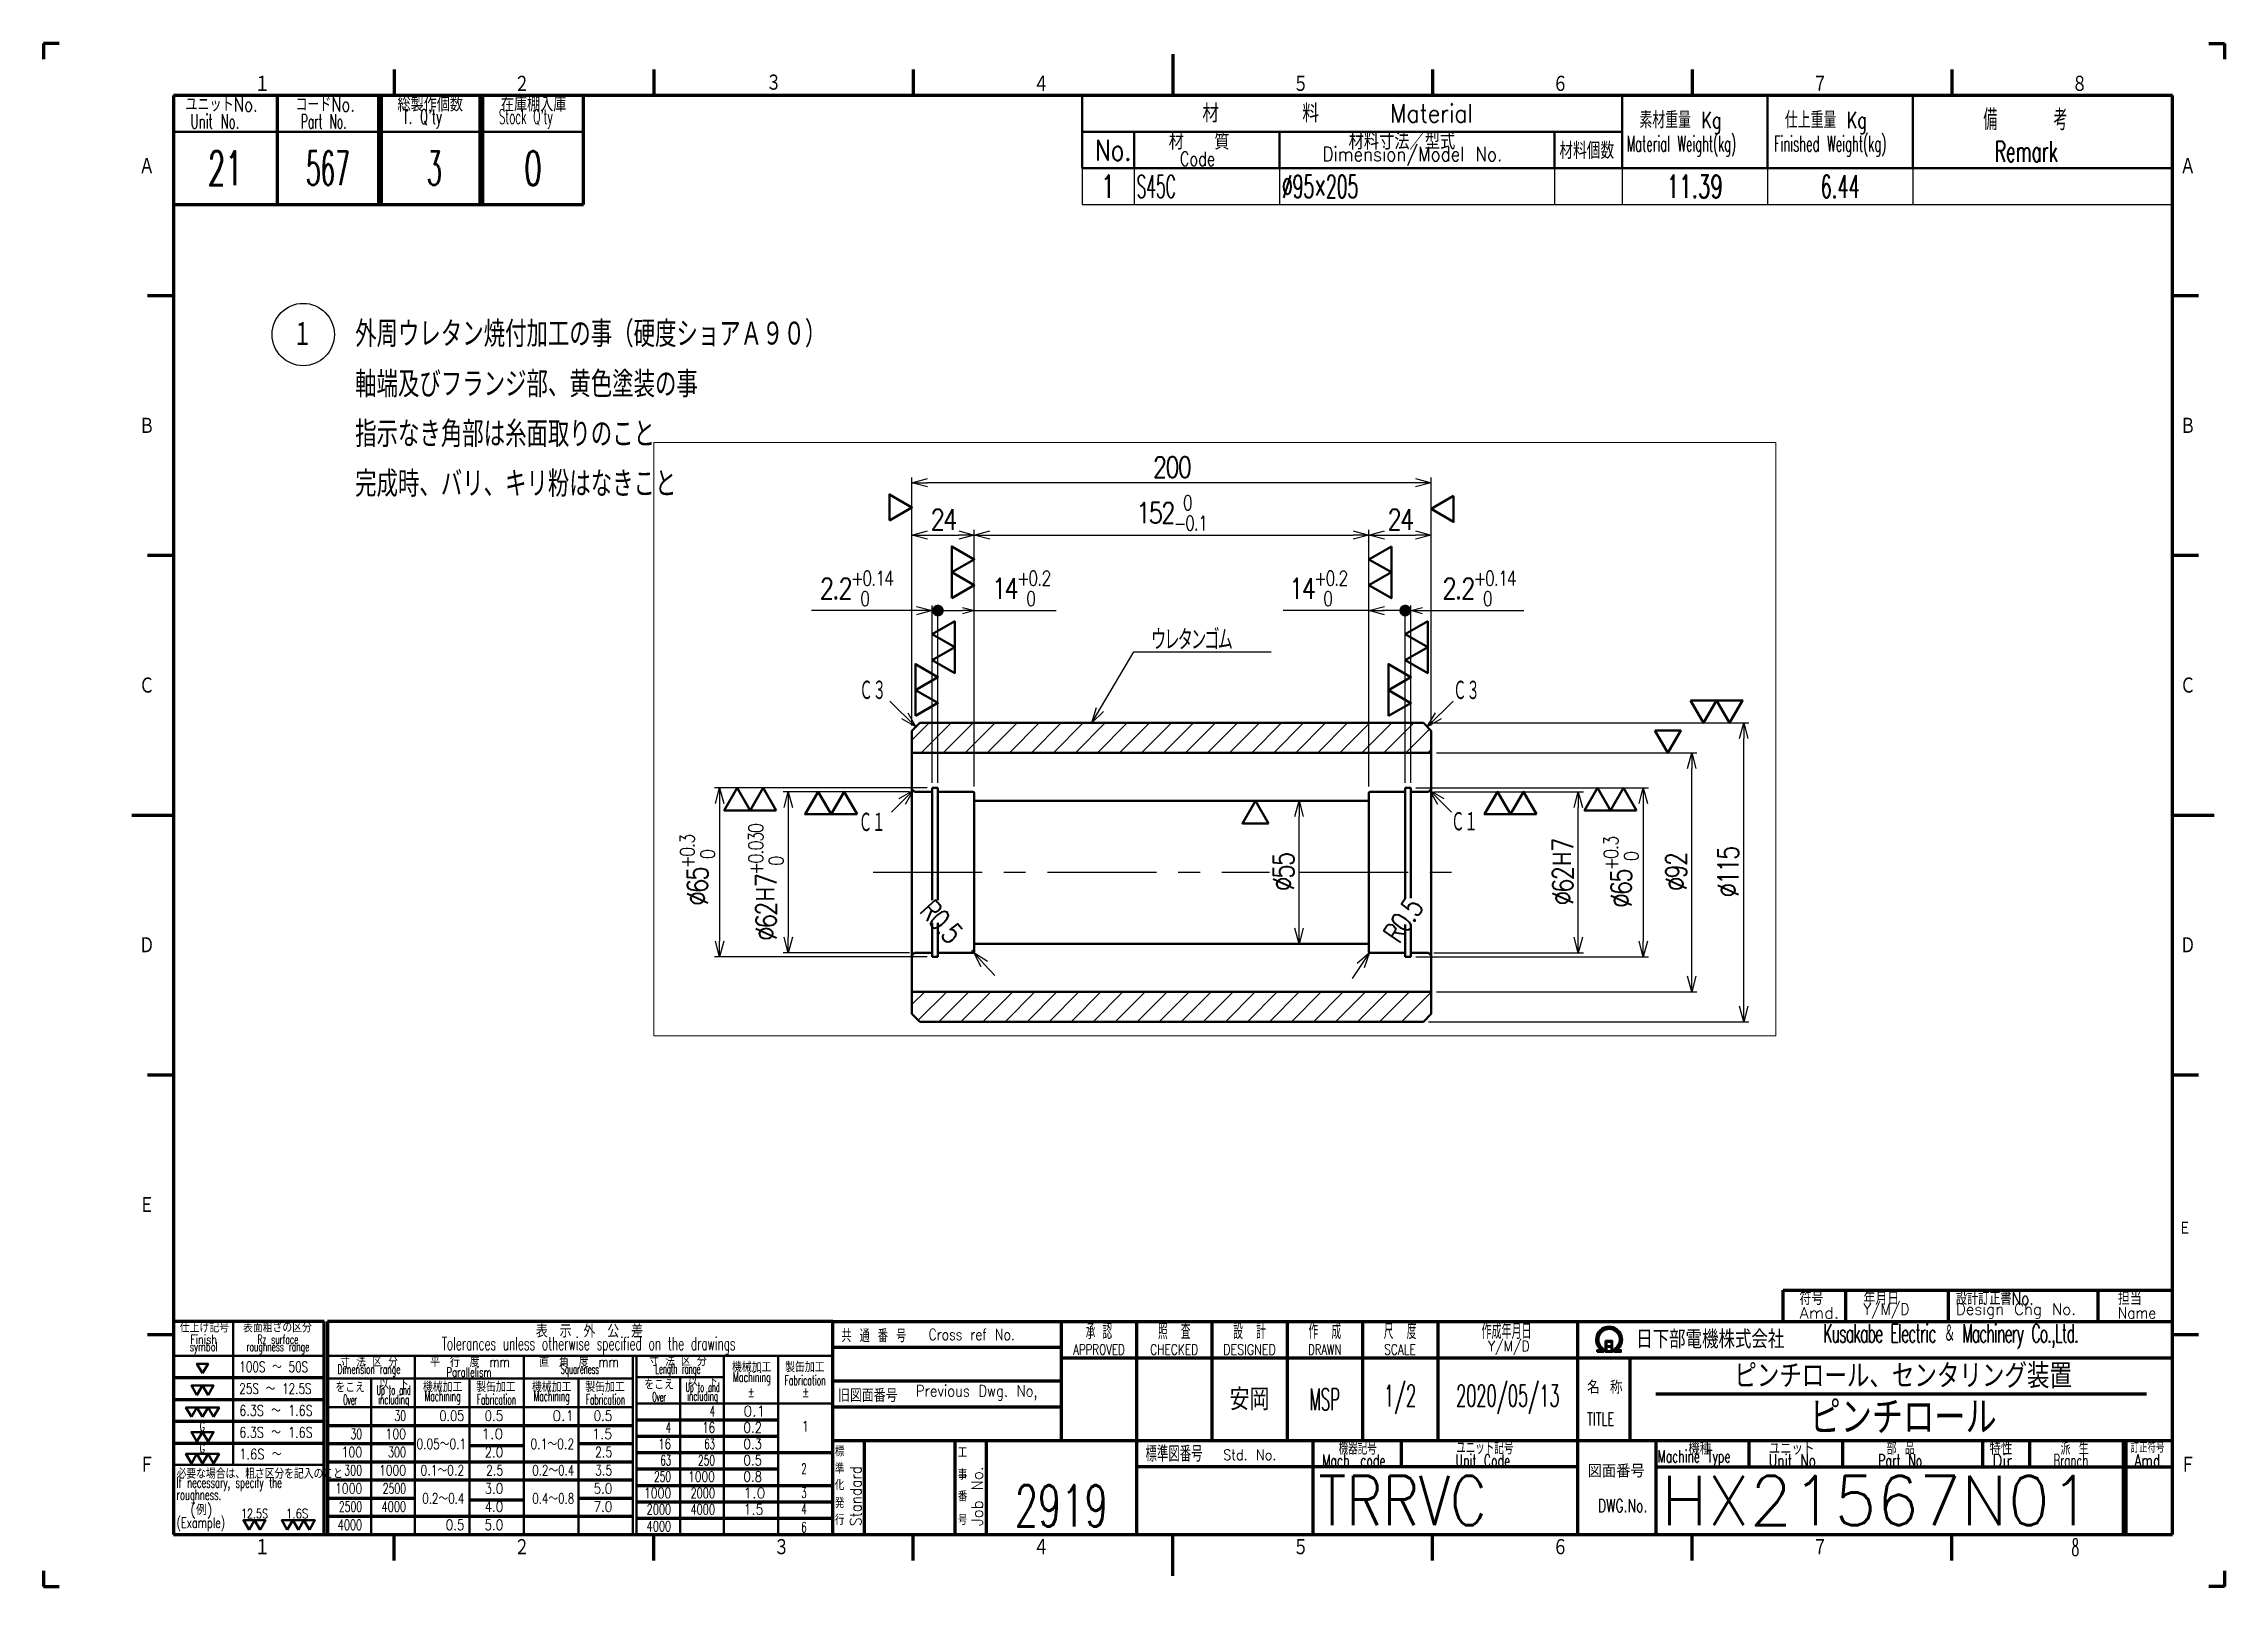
# Paper-space layout 'ICADSX Layout' of a CAD drawing. Header units: millimetres. Extents: x 0 to 420, y 0 to 297.
# The model-space entities are those that its viewports show. They can reach past a viewport. Long polylines and large blocks are cut down to what shows.
import ezdxf

# ---------------------------------------------------------------- set-up
doc = ezdxf.new("R2010")
doc.units = ezdxf.units.MM
doc.header["$LTSCALE"] = 0.330709
doc.linetypes.add('CENTER', pattern=[50.8, 31.75, -6.35, 6.35, -6.35])
for name, color, linetype in [('NoLayerName_001', 7, 'Continuous'), ('NoLayerName_002', 7, 'Continuous'), ('NoLayerName_003', 7, 'Continuous'), ('NoLayerName_004', 7, 'Continuous')]:
    doc.layers.add(name, color=color, linetype=linetype)
doc.layers.add('VIEWPORTS', color=7, linetype='Continuous', plot=False)
doc.styles.get("Standard").update_dxf_attribs({"font": 'txt', "bigfont": 'extfont2'})
doc.dimstyles.get("Standard").update_dxf_attribs({"dimtxt": 2.5, "dimasz": 2.5, "dimexe": 1.25, "dimexo": 0.625, "dimtad": 1, "dimdec": 3, "dimzin": 0, "dimdsep": 46, "dimtxsty": 'Standard', "dimcen": 2.5, "dimadec": 0, "dimazin": 0, "dimtfac": 0.75, "dimtdec": 3, "dimtmove": 0, "dimatfit": 3, "dimfxl": 1, "dimarcsym": 0})

psp = doc.layouts.new('ICADSX Layout')

# ---------------------------------------------------------------- texts
at = {"layer": 'NoLayerName_001', "color": 2, "lineweight": 25, "ltscale": 0.5, "char_height": 2.75, "attachment_point": 7}
for s, insert in [('\\A1;\\W0.7710;ユニットNo.', (27.29, 283.92)), ('\\A1;\\W0.7584;コードNo.', (48.52, 283.92)), ('\\A1;\\W0.8333;総製作個数', (68.16, 283.92)), ('\\A1;\\W0.8333;在庫棚入庫', (88.08, 283.92)), ('\\A1;\\W0.6000;Unit No.', (28.29, 280.64)), ('\\A1;\\W0.5455;Part No.', (49.52, 280.64)), ("\\A1;\\W0.6000;T. Q'ty", (69.16, 280.64)), ("\\A1;\\W0.5263;Stock Q'ty", (87.69, 280.64))]:
    psp.add_mtext(s, dxfattribs=dict(at, insert=insert))
at = {"layer": 'NoLayerName_001', "color": 2, "lineweight": 50, "ltscale": 0.5}
for s, insert, char_height, attachment_point in [('\\A1;\\W0.8333;材\u3000\u3000\u3000\u3000\u3000料', (223.18, 281.82), 3.5, 7), ('\\A1;\\W0.8780;Material', (259.34, 281.82), 3.5, 7), ('\\A1;\\W0.7051;素材重量 Kg', (307.35, 279.63), 3.2, 7), ('\\A1;\\W0.7051;仕上重量 Kg', (335.35, 279.63), 3.2, 7), ('\\A1;\\W0.6081;備     考', (373.58, 280.33), 4, 7), ('\\A1;\\W0.8036;No.', (202.5, 274.5), 4, 7), ('\\A1;\\W0.8333;材\u3000\u3000質', (216.68, 276.59), 3.2, 7), ('\\A1;\\W0.8636;Dimension/Model No.', (246.26, 273.45), 2.75, 7), ('\\A1;\\W0.8333;材料寸法／型式', (251.33, 276.59), 3.2, 7), ('\\A1;\\W0.7500;材料個数', (291.92, 274.79), 3.2, 7), ('\\A1;\\W0.5361;Material Weight(kg)', (304.87, 275.25), 3, 7), ('\\A1;\\W0.5415;Finished Weight(kg)', (333.24, 275.25), 3, 7), ('\\A1;\\W0.6000;Remark', (375.77, 274.25), 4, 7), ('\\A1;\\W0.7500;Code', (218.82, 273.45), 2.75, 7), ('\\A1;\\W0.8333;符号', (338.17, 54.18), 2.5, 7), ('\\A1;\\W0.8750;Y/M/D', (350.49, 51.55), 2.2, 7), ('\\A1;\\W0.8333;年月日', (350.49, 54.18), 2.5, 7), ('\\A1;\\W0.7800;設計訂正書No.', (368.29, 54.18), 2.5, 7), ('\\A1;\\W0.8333;担当', (399.5, 54.18), 2.5, 7), ('\\A1;\\W0.8333;仕上げ記号', (30.97, 48.87), 1.75, 8), ('\\A1;\\W0.8333;表面粗さの区分', (45.03, 48.87), 1.75, 8), ('\\A1;\\W0.8333;表\u3000示\u3000外\u3000公\u3000差', (105.12, 47.88), 2.5, 8), ('\\A1;\\W0.5147;承 認', (203.25, 49.09), 3, 5), ('\\A1;\\W0.4773;照  査', (217.75, 49.09), 3, 5), ('\\A1;\\W0.4773;設  計', (232.25, 49.09), 3, 5), ('\\A1;\\W0.4773;作  成', (246.75, 49.09), 3, 5), ('\\A1;\\W0.4773;尺  度', (261.25, 49.09), 3, 5), ('\\A1;\\W0.5833;作成年月日', (276.94, 47.59), 3, 7), ('\\A1;\\W1.0500;Amd.', (338.17, 51.55), 2.2, 7), ('\\A1;\\W0.5647;\\T0.9000;Kusakabe Electric ＆ Machinery Co.,Ltd.', (342.76, 45.8), 3.5, 7), ('\\A1;\\W0.9671;Design Chg No.', (368.29, 51.55), 2.2, 7), ('\\A1;\\W0.8750;Name', (399.5, 51.55), 2.2, 7), ('\\A1;\\W0.6545;symbol', (30.82, 44.7), 1.75, 8), ('\\A1;\\W0.7714;Finish', (30.82, 46.67), 1.75, 8), ('\\A1;\\W0.6000;roughness range', (45.12, 44.7), 1.75, 8), ('\\A1;\\W0.6000;Rz surface', (45.12, 46.67), 1.75, 8), ('\\A1;\\W0.5909;Tolerances unless otherwise specified on the drawings', (104.97, 44.67), 2.5, 8), ('\\A1;\\W0.7051;共 通 番 号', (159.88, 48.25), 2.5, 5), ('\\A1;\\W0.7905;Cross ref No.', (178.74, 48.5), 2.2, 5), ('\\A1;\\W0.7200;APPROVED', (203.25, 45.59), 2, 5), ('\\A1;\\W0.7500;CHECKED', (217.75, 45.59), 2, 5), ('\\A1;\\W0.7826;DESIGNED', (232.25, 45.59), 2, 5), ('\\A1;\\W0.7031;DRAWN', (246.75, 45.59), 2, 5), ('\\A1;\\W0.7500;SCALE', (261.25, 45.59), 2, 5), ('\\A1;\\W0.8750;Y/M/D', (278.19, 44.59), 2, 7), ('\\A1;\\W0.8233;日下部電機株式会社', (306.72, 45.8), 3.5, 7), ('\\A1;\\W0.7340;100S ～ 50S', (37.69, 41.26), 2, 7), ('\\A1;\\W0.6037;Dimension range', (62.67, 40.36), 1.75, 8), ('\\A1;\\W0.7051;寸 法 区 分', (62.67, 42.21), 2, 8), ('\\A1;\\W0.7609;平\u3000行\u3000度\u3000mm', (82.11, 42.21), 2, 8), ('\\A1;\\W0.6849;Parallelism', (81.93, 40.36), 1.75, 8), ('\\A1;\\W0.7609;直\u3000角\u3000度\u3000mm', (103.11, 42.21), 2, 8), ('\\A1;\\W0.5500;Squareness', (103.26, 40.36), 1.75, 8), ('\\A1;\\W0.7051;寸 法 区 分', (122.17, 42.39), 1.9, 8), ('\\A1;\\W0.5000;Length range', (122.17, 40.31), 1.9, 8), ('\\A1;\\W0.8333;機械加工', (136.38, 41.24), 1.9, 8), ('\\A1;\\W0.8333;製缶加工', (146.61, 41.24), 1.9, 8), ('\\A1;\\W0.7353;25S ～ 12.5S', (37.69, 37.06), 2, 7), ('\\A1;\\W0.8333;をこえ', (59.04, 37.35), 1.9, 8), ('\\A1;\\W0.4500;Up to and', (67.42, 36.3), 1.8, 8), ('\\A1;\\W0.8333;以\u3000下', (67.44, 37.95), 1.9, 8), ('\\A1;\\W0.8333;機械加工', (76.85, 37.42), 1.9, 8), ('\\A1;\\W0.8333;製缶加工', (87.11, 37.42), 1.9, 8), ('\\A1;\\W0.8333;機械加工', (97.85, 37.42), 1.9, 8), ('\\A1;\\W0.8333;製缶加工', (108.11, 37.42), 1.9, 8), ('\\A1;\\W0.8333;をこえ', (118.54, 37.9), 1.9, 8), ('\\A1;\\W0.4500;Up to and', (126.92, 36.85), 1.8, 8), ('\\A1;\\W0.8333;以\u3000下', (126.94, 38.5), 1.9, 8), ('\\A1;\\W0.5870;Machining', (136.42, 38.72), 1.9, 8), ('\\A1;\\W0.8333;±', (136.27, 36.46), 1.9, 8), ('\\A1;\\W0.5690;Fabrication', (146.67, 38.72), 1.9, 8), ('\\A1;\\W0.8333;±', (146.77, 36.46), 1.9, 8), ('\\A1;\\W0.8333;旧図面番号', (153, 35.5), 2.5, 7), ('\\A1;\\W0.8407;Previous Dwg. No,', (168.01, 35.8), 2.2, 7), ('\\A1;\\W0.8824;名 称', (297.26, 37.07), 2.5, 7), ('\\A1;\\W0.7867;6.3S ～ 1.6S', (37.69, 32.86), 2, 7), ('\\A1;\\W0.4500;Over', (59.04, 34.92), 2, 8), ('\\A1;\\W0.5651;including', (67.44, 34.48), 1.8, 8), ('\\A1;\\W0.6545;30', (69.8, 31.85), 2, 9), ('\\A1;\\W0.5283;Machining', (76.85, 34.99), 2, 8), ('\\A1;\\W0.8000;0.05', (81.02, 31.85), 2, 9), ('\\A1;\\W0.5121;Fabrication', (87.22, 34.99), 2, 8), ('\\A1;\\W0.8308;0.5', (88.51, 31.85), 2, 9), ('\\A1;\\W0.5283;Machining', (97.85, 34.99), 2, 8), ('\\A1;\\W0.9818;0.1', (102.19, 31.85), 2, 9), ('\\A1;\\W0.5121;Fabrication', (108.22, 34.99), 2, 8), ('\\A1;\\W0.8308;0.5', (109.51, 31.85), 2, 9), ('\\A1;\\W0.4500;Over', (118.54, 35.57), 1.8, 8), ('\\A1;\\W0.5651;including', (126.94, 35.13), 1.8, 8), ('\\A1;\\W0.6000;4', (129.3, 32.73), 2, 9), ('\\A1;\\W0.9818;0.1', (134.79, 32.73), 2, 7), ('\\A1;\\W0.6000;G', (31.04, 29.89), 1.8, 9), ('\\A1;\\W0.7867;6.3S ～ 1.6S', (37.69, 28.66), 2, 7), ('\\A1;\\W0.6545;30', (61.35, 28.35), 2, 9), ('\\A1;\\W0.7714;100', (69.8, 28.35), 2, 9), ('\\A1;\\W0.9818;1.0', (88.51, 28.35), 2, 9), ('\\A1;\\W0.9000;1.5', (109.51, 28.35), 2, 9), ('\\A1;\\W0.6000;4', (120.85, 29.58), 2, 9), ('\\A1;\\W0.7200;16', (129.3, 29.58), 2, 9), ('\\A1;\\W0.8308;0.2', (134.79, 29.58), 2, 7), ('\\A1;\\W0.9000;1', (145.92, 29.81), 2, 7), ('\\A1;\\W0.6429;TITLE', (297.26, 30.99), 2.5, 7), ('\\A1;\\W0.6000;G', (31.04, 25.69), 1.8, 9), ('\\A1;\\W0.8065;1.6S ～ ', (37.69, 24.46), 2, 7), ('\\A1;\\W0.7714;100', (61.35, 24.85), 2, 9), ('\\A1;\\W0.6750;300', (69.8, 24.85), 2, 9), ('\\A1;\\W0.7459;0.05～0.1', (81.36, 26.42), 2, 9), ('\\A1;\\W0.8308;2.0', (88.51, 24.85), 2, 9), ('\\A1;\\W0.7692;0.1～0.2', (102.19, 26.42), 2, 9), ('\\A1;\\W0.7714;2.5', (109.51, 24.85), 2, 9), ('\\A1;\\W0.7200;16', (120.85, 26.43), 2, 9), ('\\A1;\\W0.6000;63', (120.85, 23.28), 2, 9), ('\\A1;\\W0.6353;250', (129.3, 23.28), 2, 9), ('\\A1;\\W0.6000;63', (129.3, 26.43), 2, 9), ('\\A1;\\W0.8308;0.3', (134.79, 26.43), 2, 7), ('\\A1;\\W0.8308;0.5', (134.79, 23.28), 2, 7), ('\\A1;\\W0.8333;標', (152.39, 25.01), 2, 7), ('\\A1;\\W0.8333;工', (176.06, 24.81), 2, 7), ('\\A1;\\W0.6667;標準図番号', (212.21, 24.02), 3, 7), ('\\A1;\\W0.9000;Std. No.', (227.18, 24.32), 2, 7), ('\\A1;\\W0.6429;Mach. code', (246.24, 23.01), 2.4, 7), ('\\A1;\\W0.6667;機器記号', (249.42, 25.34), 2.5, 7), ('\\A1;\\W0.6480;Unit Code', (271.9, 23.01), 2.4, 7), ('\\A1;\\W0.6667;ユニット記号', (272.06, 25.43), 2.5, 7), ('\\A1;\\W0.6353;Machine Type', (310.83, 23.03), 2.4, 7), ('\\A1;\\W0.8333;機種', (316.76, 25.34), 2.4, 7), ('\\A1;\\W0.8333;ユニット', (332.24, 25.34), 2.4, 7), ('\\A1;\\W0.7200;Unit No.', (332.25, 23.03), 2.4, 7), ('\\A1;\\W0.6545;Part No.', (353.3, 23.03), 2.4, 7), ('\\A1;\\W0.7353;部 品', (354.93, 25.34), 2.4, 7), ('\\A1;\\W0.8333;特性', (374.77, 25.34), 2.4, 7), ('\\A1;\\W0.9000;Dir.', (375.3, 23.03), 2.4, 7), ('\\A1;\\W0.6000;Branch', (387.07, 23.03), 2.4, 7), ('\\A1;\\W0.7353;派 生', (388.43, 25.34), 2.4, 7), ('\\A1;\\W0.5833;訂正符号', (401.94, 25.74), 2, 7), ('\\A1;\\W0.7200;Amd.', (402.67, 23.03), 2.4, 7), ('\\A1;\\W0.7083;必要な場合は、粗さ区分を記入のこと', (25.61, 20.72), 1.9, 7), ('\\A1;\\W0.5851;If necessary, specify the', (25.61, 18.32), 2, 7), ('\\A1;\\W0.6750;300', (61.35, 21.35), 2, 9), ('\\A1;\\W0.7579;1000', (69.8, 21.35), 2, 9), ('\\A1;\\W0.7692;0.1～0.2', (81.02, 21.35), 2, 9), ('\\A1;\\W0.7714;2.5', (88.51, 21.35), 2, 9), ('\\A1;\\W0.7229;0.2～0.4', (102.19, 21.35), 2, 9), ('\\A1;\\W0.7714;3.5', (109.51, 21.35), 2, 9), ('\\A1;\\W0.6353;250', (120.85, 20.13), 2, 9), ('\\A1;\\W0.7579;1000', (129.3, 20.13), 2, 9), ('\\A1;\\W0.8308;0.8', (134.79, 20.13), 2, 7), ('\\A1;\\W0.6000;2', (145.92, 21.65), 2, 7), ('\\A1;\\W0.8333;準', (152.39, 21.69), 2, 7), ('\\A1;\\W0.8333;事', (176.06, 20.51), 2, 7), ('\\A1;図面番号', (297.36, 20.95), 2.5, 7), ('\\A1;\\W0.5893;roughness.', (25.61, 15.99), 2, 7), ('\\A1;\\W0.7579;1000', (61.35, 17.85), 2, 9), ('\\A1;\\W0.6545;2500', (69.8, 17.85), 2, 9), ('\\A1;\\W0.7229;0.2～0.4', (81.02, 15.93), 2, 9), ('\\A1;\\W0.8308;3.0', (88.51, 17.85), 2, 9), ('\\A1;\\W0.7229;0.4～0.8', (102.19, 15.93), 2, 9), ('\\A1;\\W0.8308;5.0', (109.51, 17.85), 2, 9), ('\\A1;\\W0.7579;1000', (120.85, 16.98), 2, 9), ('\\A1;\\W0.6857;2000', (129.3, 16.98), 2, 9), ('\\A1;\\W0.9818;1.0', (134.79, 16.98), 2, 7), ('\\A1;\\W0.6000;3', (145.92, 17.04), 2, 7), ('\\A1;\\W0.8333;化', (152.39, 18.53), 2, 7), ('\\A1;\\W0.8333;発', (152.39, 15.05), 2, 7), ('\\A1;\\W0.8333;番', (176.06, 16.34), 2, 7), ('\\A1;\\W0.6894;(Example)', (25.61, 10.6), 2, 7), ('\\A1;\\W0.9474;(例)', (28.2, 13.08), 2, 7), ('\\A1;\\W0.7500;12.5S', (38.03, 13.1), 1.8, 7), ('\\A1;\\W0.8000;1.6S', (46.68, 13.1), 1.8, 7), ('\\A1;\\W0.6857;4000', (61.35, 10.85), 2, 9), ('\\A1;\\W0.6545;2500', (61.35, 14.35), 2, 9), ('\\A1;\\W0.6857;4000', (69.8, 14.35), 2, 9), ('\\A1;\\W0.8308;0.5', (81.02, 10.85), 2, 9), ('\\A1;\\W0.8308;4.0', (88.51, 14.35), 2, 9), ('\\A1;\\W0.8308;5.0', (88.51, 10.85), 2, 9), ('\\A1;\\W0.8308;7.0', (109.51, 14.35), 2, 9), ('\\A1;\\W0.6857;2000', (120.85, 13.83), 2, 9), ('\\A1;\\W0.6857;4000', (129.3, 13.83), 2, 9), ('\\A1;\\W0.9000;1.5', (134.79, 13.83), 2, 7), ('\\A1;\\W0.6000;4', (145.92, 13.89), 2, 7), ('\\A1;\\W0.8333;行', (152.39, 11.82), 2, 7), ('\\A1;\\W0.8333;号', (176.06, 11.82), 2, 7), ('\\A1;\\W0.7000;DWG.No.', (304.11, 15.54), 2.5, 5), ('\\A1;\\W0.6857;4000', (120.85, 10.58), 2, 9), ('\\A1;\\W0.6000;6', (145.92, 10.39), 2, 7)]:
    psp.add_mtext(s, dxfattribs=dict(at, insert=insert, char_height=char_height, attachment_point=attachment_point))
at = {"layer": 'NoLayerName_001', "color": 2, "lineweight": 50, "ltscale": 0.5, "char_height": 2.2, "attachment_point": 7, "rotation": 90}
for s, insert in [('\\A1;\\W0.8750;Standard', (157.52, 11.63)), ('\\A1;\\W0.9671;Job No.', (180.91, 11.63))]:
    psp.add_mtext(s, dxfattribs=dict(at, insert=insert))
at = {"layer": 'NoLayerName_003', "color": 2, "lineweight": 100, "ltscale": 0.5, "char_height": 5, "attachment_point": 7}
for s, insert in [('\\A1;\\W0.7500;外周ウレタン焼付加工の事（硬度ショアＡ９０）', (60, 238.5)), ('\\A1;\\W0.7500;軸端及びフランジ部、黄色塗装の事', (60, 228.9)), ('\\A1;\\W0.7500;指示なき角部は糸面取りのこと', (60, 219.3)), ('\\A1;\\W0.7500;完成時、バリ、キリ粉はなきこと', (60, 209.7))]:
    psp.add_mtext(s, dxfattribs=dict(at, insert=insert))
at = {"layer": 'NoLayerName_004', "color": 7, "lineweight": 100, "ltscale": 0.5}
for s, insert, char_height, attachment_point in [('\\A1;\\W0.8333;１', (40.6, 287.58), 3.3108, 7), ('\\A1;\\W0.8333;２', (90.6, 287.58), 3.3108, 7), ('\\A1;\\W0.8333;３', (140.6, 289.47), 3.3108, 5), ('\\A1;\\W0.8333;４', (190.6, 287.58), 3.3108, 7), ('\\A1;\\W0.8333;５', (240.6, 287.58), 3.3108, 7), ('\\A1;\\W0.8333;６', (290.6, 287.58), 3.3108, 7), ('\\A1;\\W0.8333;７', (340.6, 287.58), 3.3108, 7), ('\\A1;\\W0.8333;８', (390.6, 287.58), 3.3108, 7), ('\\A1;\\W0.8333;Ａ', (18.36, 271.74), 3.3108, 7), ('\\A1;\\W0.8333;Ａ', (411.44, 271.74), 3.3108, 7), ('\\A1;\\W0.8333;Ｂ', (18.36, 221.74), 3.3108, 7), ('\\A1;\\W0.8333;Ｂ', (411.44, 221.74), 3.3108, 7), ('\\A1;\\W0.8333;Ｃ', (18.36, 171.74), 3.3108, 7), ('\\A1;\\W0.8333;Ｃ', (411.44, 171.74), 3.3108, 7), ('\\A1;\\W0.8333;Ｄ', (18.36, 121.74), 3.3108, 7), ('\\A1;\\W0.8333;Ｄ', (411.44, 121.74), 3.3108, 7), ('\\A1;\\W0.8333;Ｅ', (18.36, 71.74), 3.3108, 7), ('\\A1;\\W0.8333;Ｅ', (411.15, 67.64), 2.6486, 7), ('\\A1;\\W0.8333;Ｆ', (18.36, 21.74), 3.3108, 7), ('\\A1;\\W0.8333;Ｆ', (411.44, 21.74), 3.3108, 7), ('\\A1;\\W0.8333;１', (40.6, 5.87), 3.3108, 7), ('\\A1;\\W0.8333;２', (90.6, 5.87), 3.3108, 7), ('\\A1;\\W0.8333;３', (140.6, 5.87), 3.3108, 7), ('\\A1;\\W0.8333;４', (190.6, 5.87), 3.3108, 7), ('\\A1;\\W0.8333;５', (240.6, 5.87), 3.3108, 7), ('\\A1;\\W0.8333;６', (290.6, 5.87), 3.3108, 7), ('\\A1;\\W0.8333;７', (340.6, 5.87), 3.3108, 7), ('\\A1;\\W0.5000;8', (390.6, 5.87), 3.3108, 7)]:
    psp.add_mtext(s, dxfattribs=dict(at, insert=insert, char_height=char_height, attachment_point=attachment_point))

msp = doc.modelspace()

# ---------------------------------------------------------------- texts
at = {"layer": 'NoLayerName_001', "color": 2, "linetype": 'Continuous', "lineweight": 50, "insert": (92.0803, 85.5551), "char_height": 8, "attachment_point": 7, "line_spacing_factor": 0.75}
msp.add_mtext('\\A1;\\W0.6667;\\T0.8750;ウレタンゴム\u3000', dxfattribs=at)

# ---------------------------------------------------------------- blocks, each defined once
blk = doc.blocks.new('JZB_0001')
at = {"layer": 'NoLayerName_001', "color": 21, "linetype": 'Continuous', "lineweight": 25}
for p, q in [((0, 7), (0, 0)), ((10, 7), (10, 0)), ((38, 7), (38, 0)), ((91, 7), (91, 0)), ((104, 7), (104, 0)), ((132, 7), (132, 0)), ((160, 7), (160, 0)), ((0, 0), (10, 0)), ((10, 0), (38, 0)), ((38, 0), (91, 0)), ((91, 0), (104, 0)), ((104, 0), (132, 0)), ((132, 0), (160, 0)), ((160, 0), (210, 0))]:
    blk.add_line(p, q, dxfattribs=at)
at = {"layer": 'NoLayerName_001', "color": 2, "lineweight": 50, "char_height": 4.36}
for s, insert, attachment_point in [('\\A1;\\W0.7500;1', (5, 3.5), 5), ('\\A1;\\W0.5000;S45C', (10.5, 3.5), 4), ('\\A1;\\W0.5535;%%c95×205', (38.5, 3.5), 4), ('\\A1;\\W0.6429;11.39 ', (118, 3.5), 5), ('\\A1;\\W0.5769;6.44 ', (146, 3.5), 5)]:
    blk.add_mtext(s, dxfattribs=dict(at, insert=insert, attachment_point=attachment_point))
blk = doc.blocks.new('JZB_0002')
at = {"layer": 'NoLayerName_001', "color": 2, "lineweight": 50, "attachment_point": 5}
for s, insert, char_height in [('\\A1;\\W0.8333;ピンチロール、センタリング装置', (171.73, 29), 4.73), ('\\A1;\\W0.8333;安岡', (45.85, 24.5), 4.18), ('\\A1;\\W0.5000;MSP', (60.35, 24.5), 4.18), ('\\A1;\\W0.5625;1/2', (74.85, 24.5), 4.18), ('\\A1;\\W0.5455;2020/05/13', (95.6, 24.5), 4.18), ('\\A1;\\W0.8333;ピンチロール', (171.73, 21), 6.55)]:
    blk.add_mtext(s, dxfattribs=dict(at, insert=insert, char_height=char_height))
at = {"layer": 'NoLayerName_001', "color": 7, "lineweight": 50}
for s, insert, char_height, attachment_point in [('\\A1;\\W0.8203;TRRVC', (59.1, 5), 9.5, 4), ('\\A1;HX21567N01', (125.1, 5), 9.5, 4), ('\\A1;\\W0.6545;2919', (9.6, 0), 8, 8)]:
    blk.add_mtext(s, dxfattribs=dict(at, insert=insert, char_height=char_height, attachment_point=attachment_point))
blk = doc.blocks.new('JZB_0003')
at = {"layer": 'NoLayerName_001', "color": 2, "lineweight": 50, "char_height": 6.55, "attachment_point": 5}
for s, insert in [('\\A1;\\W0.6000;21', (3.27, 3.27)), ('\\A1;\\W0.5000;567', (23.02, 3.27)), ('\\A1;\\W0.5000;3', (43.52, 3.27)), ('\\A1;\\W0.6000;0', (62.52, 3.27))]:
    blk.add_mtext(s, dxfattribs=dict(at, insert=insert))
blk = doc.blocks.new('DIM_0001')
at = {"layer": 'NoLayerName_001', "color": 3, "linetype": 'Continuous', "lineweight": 25}
blk.add_circle((6, 6), 6, dxfattribs=at)
at = {"layer": 'NoLayerName_001', "color": 2, "linetype": 'Continuous', "lineweight": 50, "width": 0.666667}
blk.add_text('１', height=5, dxfattribs=at).set_placement((4, 3.5))
blk = doc.blocks.new('DIM_0002')
at = {"color": 3, "linetype": 'Continuous', "lineweight": 25}
blk.add_line((20.97, 16.37), (12.65, 8.05), dxfattribs=at)
blk.add_lwpolyline([(15.59, 13.26), (20.97, 16.37), (17.86, 10.99)], dxfattribs=at)
at = {"color": 2, "linetype": 'Continuous', "lineweight": 50, "width": 0.583333}
blk.add_text('Ｃ１', height=8, dxfattribs=at).set_placement((0, 0))
blk = doc.blocks.new('_OPEN30')
at = {"color": 0, "linetype": 'ByBlock', "lineweight": -2}
for p, q in [((-1, 0.267949), (0, 0)), ((0, 0), (-1, -0.267949)), ((0, 0), (-1, 0))]:
    blk.add_line(p, q, dxfattribs=at)
blk = doc.blocks.new('*D9')
at = {"layer": 'Defpoints', "color": 0}
for p in [(149.09, 27.5), (176, 27.5), (176, -27.5)]:
    blk.add_point(p, dxfattribs=at)
at = {"layer": 'NoLayerName_001', "color": 0, "linetype": 'Continuous', "lineweight": 25}
blk.add_line((149.09, -21.5), (149.09, 21.5), dxfattribs=at)
at = {"layer": 'NoLayerName_001', "color": 0, "lineweight": 25, "xscale": 6, "yscale": 6, "zscale": 6}
for p, rotation in [((149.09, 27.5), 90), ((149.09, -27.5), 270)]:
    blk.add_blockref('_OPEN30', p, dxfattribs=dict(at, rotation=rotation))
at = {"layer": 'NoLayerName_001', "color": 2, "lineweight": 50, "insert": (143.09, 0), "char_height": 8, "attachment_point": 5, "rotation": 90}
blk.add_mtext('\\W0.8000;\\T0.8750;%%c55', dxfattribs=at)
blk = doc.blocks.new('SX_FinishSymbol_2')
at = {"color": 0, "linetype": 'ByBlock', "lineweight": -2}
for points in [[(-1, 0.866), (-0.5, 0), (0, 0.866)], [(0, 0.866), (0.5, 0), (1, 0.866)]]:
    blk.add_lwpolyline(points, close=True, dxfattribs=at)
blk = doc.blocks.new('DIM_0003')
at = {"color": 3, "linetype": 'Continuous', "lineweight": 25}
blk.add_line((0, 16.13), (8.32, 7.81), dxfattribs=at)
blk.add_lwpolyline([(3.11, 10.75), (0, 16.13), (5.38, 13.02)], dxfattribs=at)
at = {"color": 2, "linetype": 'Continuous', "lineweight": 50, "width": 0.583333}
blk.add_text('Ｃ１', height=8, dxfattribs=at).set_placement((8.19, 0))
blk = doc.blocks.new('*D12')
at = {"layer": 'Defpoints', "color": 0}
for p in [(1, 31), (-47.65, -31), (1, -31)]:
    blk.add_point(p, dxfattribs=at)
at = {"layer": 'NoLayerName_001', "color": 0, "linetype": 'Continuous', "lineweight": 25}
for p, q in [((-1, 31), (-49.65, 31)), ((-47.65, 25), (-47.65, -25)), ((-1, -31), (-49.65, -31))]:
    blk.add_line(p, q, dxfattribs=at)
at = {"layer": 'NoLayerName_001', "color": 0, "lineweight": 25, "xscale": 6, "yscale": 6, "zscale": 6}
for p, rotation in [((-47.65, 31), 90.00000000000001), ((-47.65, -31), 270)]:
    blk.add_blockref('_OPEN30', p, dxfattribs=dict(at, rotation=rotation))
at = {"layer": 'NoLayerName_001', "color": 2, "lineweight": 50, "insert": (-56.19, -3.92), "char_height": 8, "attachment_point": 5, "rotation": 90}
blk.add_mtext('\\A1;\\W0.8000;\\T0.8750;%%c62Ｈ7{{\\H0.70x;\\A1;\\S+0.030^  0;}}', dxfattribs=at)
blk = doc.blocks.new('*D13')
at = {"layer": 'Defpoints', "color": 0}
for p in [(200, 46), (300.35, 46), (200, -46)]:
    blk.add_point(p, dxfattribs=at)
at = {"layer": 'NoLayerName_001', "color": 0, "linetype": 'Continuous', "lineweight": 25}
for p, q in [((202, 46), (302.35, 46)), ((300.35, -40), (300.35, 40)), ((202, -46), (302.35, -46))]:
    blk.add_line(p, q, dxfattribs=at)
at = {"layer": 'NoLayerName_001', "color": 0, "lineweight": 25, "xscale": 6, "yscale": 6, "zscale": 6}
for p, rotation in [((300.35, 46), 90), ((300.35, -46), 270)]:
    blk.add_blockref('_OPEN30', p, dxfattribs=dict(at, rotation=rotation))
at = {"layer": 'NoLayerName_001', "color": 2, "lineweight": 50, "insert": (294.35, 0), "char_height": 8, "attachment_point": 5, "rotation": 90}
blk.add_mtext('\\W0.8000;\\T0.8750;%%c92', dxfattribs=at)
blk = doc.blocks.new('SX_FinishSymbol_1')
at = {"color": 0, "linetype": 'ByBlock', "lineweight": -2}
blk.add_lwpolyline([(-0.5, 0.866), (0, 0), (0.5, 0.866)], close=True, dxfattribs=at)
blk = doc.blocks.new('*D15')
at = {"layer": 'Defpoints', "color": 0}
for p in [(24, 129.85), (0, 57.5), (24, 31)]:
    blk.add_point(p, dxfattribs=at)
at = {"layer": 'NoLayerName_001', "color": 0, "linetype": 'Continuous', "lineweight": 25}
for p, q in [((0, 59.5), (0, 131.85)), ((6, 129.85), (18, 129.85)), ((24, 33), (24, 131.85))]:
    blk.add_line(p, q, dxfattribs=at)
at = {"layer": 'NoLayerName_001', "color": 0, "lineweight": 25, "xscale": 6, "yscale": 6, "zscale": 6, "rotation": 180}
blk.add_blockref('_OPEN30', (0, 129.85), dxfattribs=at)
at = {"layer": 'NoLayerName_001', "color": 0, "lineweight": 25, "xscale": 6, "yscale": 6, "zscale": 6}
blk.add_blockref('_OPEN30', (24, 129.85), dxfattribs=at)
at = {"layer": 'NoLayerName_001', "color": 2, "lineweight": 50, "insert": (12, 135.85), "char_height": 8, "attachment_point": 5}
blk.add_mtext('\\W0.8000;\\T0.8750;24', dxfattribs=at)
blk = doc.blocks.new('*D16')
at = {"layer": 'Defpoints', "color": 0}
for p in [(200, 129.85), (200, 57.5), (176, 31)]:
    blk.add_point(p, dxfattribs=at)
at = {"layer": 'NoLayerName_001', "color": 0, "linetype": 'Continuous', "lineweight": 25}
for p, q in [((176, 33), (176, 131.85)), ((182, 129.85), (194, 129.85)), ((200, 59.5), (200, 131.85))]:
    blk.add_line(p, q, dxfattribs=at)
at = {"layer": 'NoLayerName_001', "color": 0, "lineweight": 25, "xscale": 6, "yscale": 6, "zscale": 6, "rotation": 180}
blk.add_blockref('_OPEN30', (176, 129.85), dxfattribs=at)
at = {"layer": 'NoLayerName_001', "color": 0, "lineweight": 25, "xscale": 6, "yscale": 6, "zscale": 6}
blk.add_blockref('_OPEN30', (200, 129.85), dxfattribs=at)
at = {"layer": 'NoLayerName_001', "color": 2, "lineweight": 50, "insert": (188, 135.85), "char_height": 8, "attachment_point": 5}
blk.add_mtext('\\W0.8000;\\T0.8750;24', dxfattribs=at)
blk = doc.blocks.new('*D17')
at = {"layer": 'Defpoints', "color": 0}
for p in [(192.15, 32.5), (192.15, -32.5), (281.71, -32.5)]:
    blk.add_point(p, dxfattribs=at)
at = {"layer": 'NoLayerName_001', "color": 0, "linetype": 'Continuous', "lineweight": 25}
for p, q in [((194.15, 32.5), (283.71, 32.5)), ((281.71, 26.5), (281.71, -26.5)), ((194.15, -32.5), (283.71, -32.5))]:
    blk.add_line(p, q, dxfattribs=at)
at = {"layer": 'NoLayerName_001', "color": 0, "lineweight": 25, "xscale": 6, "yscale": 6, "zscale": 6}
for p, rotation in [((281.71, 32.5), 90), ((281.71, -32.5), 270)]:
    blk.add_blockref('_OPEN30', p, dxfattribs=dict(at, rotation=rotation))
at = {"layer": 'NoLayerName_001', "color": 2, "lineweight": 50, "insert": (273.18, 0), "char_height": 8, "attachment_point": 5, "rotation": 90}
blk.add_mtext('\\A1;\\W0.8000;\\T0.8750;%%c65{\\H5.600000;\\S+0.3^  0;}', dxfattribs=at)
blk = doc.blocks.new('*D18')
at = {"layer": 'Defpoints', "color": 0}
for p in [(7.85, 32.5), (-74.08, -32.5), (7.85, -32.5)]:
    blk.add_point(p, dxfattribs=at)
at = {"layer": 'NoLayerName_001', "color": 0, "linetype": 'Continuous', "lineweight": 25}
for p, q in [((5.85, 32.5), (-76.08, 32.5)), ((-74.08, 26.5), (-74.08, -26.5)), ((5.85, -32.5), (-76.08, -32.5))]:
    blk.add_line(p, q, dxfattribs=at)
at = {"layer": 'NoLayerName_001', "color": 0, "lineweight": 25, "xscale": 6, "yscale": 6, "zscale": 6}
for p, rotation in [((-74.08, 32.5), 90), ((-74.08, -32.5), 270)]:
    blk.add_blockref('_OPEN30', p, dxfattribs=dict(at, rotation=rotation))
at = {"layer": 'NoLayerName_001', "color": 2, "lineweight": 50, "insert": (-82.62, 0.79), "char_height": 8, "attachment_point": 5, "rotation": 90}
blk.add_mtext('\\A1;\\W0.8000;\\T0.8750;%%c65{\\H5.600000;\\S+0.3^  0;}', dxfattribs=at)
blk = doc.blocks.new('*D20')
at = {"layer": 'Defpoints', "color": 0}
for p in [(10, 100.78), (7.8, 32.5), (10, 32.5)]:
    blk.add_point(p, dxfattribs=at)
at = {"layer": 'NoLayerName_001', "color": 0, "linetype": 'Continuous', "lineweight": 25}
for p, q in [((7.8, 34.5), (7.8, 102.78)), ((10, 34.5), (10, 102.78)), ((7.8, 100.78), (-38.65, 100.78)), ((1.8, 100.78), (-4.2, 100.78)), ((7.8, 100.78), (10, 100.78))]:
    blk.add_line(p, q, dxfattribs=at)
at = {"layer": 'NoLayerName_001', "color": 0, "lineweight": 25, "xscale": 6, "yscale": 6, "zscale": 6}
blk.add_blockref('_OPEN30', (7.8, 100.78), dxfattribs=at)
at = {"layer": 'NoLayerName_001', "color": 2, "lineweight": 50, "insert": (-21.42, 109.31), "char_height": 8, "attachment_point": 5}
blk.add_mtext('\\A1;\\W0.8000;\\T0.8750;2.2{\\H5.600000;\\S+0.14^  0;}', dxfattribs=at)
blk = doc.blocks.new('_NONE')
blk = doc.blocks.new('_DOT')
at = {"color": 0, "linetype": 'ByBlock', "lineweight": -2}
blk.add_line((-0.5, 0), (-1, 0), dxfattribs=at)
at = {"color": 0, "linetype": 'ByBlock', "lineweight": -2, "const_width": 0.5}
blk.add_lwpolyline([(-0.25, 0, 1), (0.25, 0, 1)], format="xyb", close=True, dxfattribs=at)
blk = doc.blocks.new('*D22')
at = {"layer": 'Defpoints', "color": 0}
for p in [(190, 100.78), (190, 32.5), (192.2, 32.5)]:
    blk.add_point(p, dxfattribs=at)
at = {"layer": 'NoLayerName_001', "color": 0, "linetype": 'Continuous', "lineweight": 25}
for p, q in [((190, 34.5), (190, 102.78)), ((192.2, 34.5), (192.2, 102.78)), ((185.5, 100.78), (181, 100.78)), ((192.2, 100.78), (190, 100.78)), ((192.2, 100.78), (235.65, 100.78)), ((196.7, 100.78), (201.2, 100.78))]:
    blk.add_line(p, q, dxfattribs=at)
at = {"layer": 'NoLayerName_001', "color": 0, "lineweight": 25, "xscale": 4.5, "yscale": 4.5, "zscale": 4.5}
blk.add_blockref('_DOT', (190, 100.78), dxfattribs=at)
at = {"layer": 'NoLayerName_001', "color": 0, "lineweight": 25, "xscale": 4.5, "yscale": 4.5, "zscale": 4.5, "rotation": 180}
blk.add_blockref('_OPEN30', (192.2, 100.78), dxfattribs=at)
at = {"layer": 'NoLayerName_001', "color": 2, "lineweight": 50, "insert": (218.42, 109.31), "char_height": 8, "attachment_point": 5}
blk.add_mtext('\\A1;\\W0.8000;\\T0.8750;2.2{\\H5.600000;\\S+0.14^  0;}', dxfattribs=at)
blk = doc.blocks.new('*D23')
at = {"layer": 'Defpoints', "color": 0}
for p in [(24, 100.78), (10, 32.5), (24, 31)]:
    blk.add_point(p, dxfattribs=at)
at = {"layer": 'NoLayerName_001', "color": 0, "linetype": 'Continuous', "lineweight": 25}
for p, q in [((10, 34.5), (10, 102.78)), ((24, 33), (24, 102.78)), ((14.5, 100.78), (19.5, 100.78)), ((24, 100.78), (55.57, 100.78))]:
    blk.add_line(p, q, dxfattribs=at)
at = {"layer": 'NoLayerName_001', "color": 0, "lineweight": 25, "xscale": 4.5, "yscale": 4.5, "zscale": 4.5, "rotation": 180}
blk.add_blockref('_DOT', (10, 100.78), dxfattribs=at)
at = {"layer": 'NoLayerName_001', "color": 0, "lineweight": 25, "xscale": 4.5, "yscale": 4.5, "zscale": 4.5}
blk.add_blockref('_OPEN30', (24, 100.78), dxfattribs=at)
at = {"layer": 'NoLayerName_001', "color": 2, "lineweight": 50, "insert": (42.04, 109.31), "char_height": 8, "attachment_point": 5}
blk.add_mtext('\\A1;\\W0.8000;\\T0.8750;14{\\H5.600000;\\S+0.2^  0;}', dxfattribs=at)
blk = doc.blocks.new('*D24')
at = {"layer": 'Defpoints', "color": 0}
for p in [(176, 100.78), (176, 31), (190, 32.5)]:
    blk.add_point(p, dxfattribs=at)
at = {"layer": 'NoLayerName_001', "color": 0, "linetype": 'Continuous', "lineweight": 25}
for p, q in [((176, 33), (176, 102.78)), ((190, 34.5), (190, 102.78)), ((176, 100.78), (142.93, 100.78)), ((190, 100.78), (182, 100.78))]:
    blk.add_line(p, q, dxfattribs=at)
at = {"layer": 'NoLayerName_001', "color": 0, "lineweight": 25, "xscale": 6, "yscale": 6, "zscale": 6, "rotation": 180}
blk.add_blockref('_OPEN30', (176, 100.78), dxfattribs=at)
at = {"layer": 'NoLayerName_001', "color": 2, "lineweight": 50, "insert": (156.46, 109.31), "char_height": 8, "attachment_point": 5}
blk.add_mtext('\\A1;\\W0.8000;\\T0.8750;14{\\H5.600000;\\S+0.2^  0;}', dxfattribs=at)
blk = doc.blocks.new('*D25')
at = {"layer": 'Defpoints', "color": 0}
for p in [(176.22, -30.91), (176.5, -30.5)]:
    blk.add_point(p, dxfattribs=at)
at = {"layer": 'NoLayerName_001', "color": 0, "linetype": 'Continuous', "lineweight": 25}
for p, q in [((176.5, -30.5), (176.22, -30.91)), ((172.87, -35.89), (169.52, -40.87))]:
    blk.add_line(p, q, dxfattribs=at)
at = {"layer": 'NoLayerName_001', "color": 0, "lineweight": 25, "xscale": 6, "yscale": 6, "zscale": 6, "rotation": 56.07538755028647}
blk.add_blockref('_OPEN30', (176.22, -30.91), dxfattribs=at)
at = {"layer": 'NoLayerName_001', "color": 2, "lineweight": 50, "insert": (189.06, -18.66), "char_height": 8, "attachment_point": 5, "rotation": 56.07539}
blk.add_mtext('\\W0.8000;\\T0.8750;R0.5', dxfattribs=at)
blk = doc.blocks.new('*D26')
at = {"layer": 'Defpoints', "color": 0}
for p in [(23.5, -30.5), (23.84, -30.87)]:
    blk.add_point(p, dxfattribs=at)
at = {"layer": 'NoLayerName_001', "color": 0, "linetype": 'Continuous', "lineweight": 25}
for p, q in [((23.5, -30.5), (23.84, -30.87)), ((27.87, -35.31), (31.91, -39.75))]:
    blk.add_line(p, q, dxfattribs=at)
blk.add_arc((23.5, -30.5), 0.5, 47.71216, 270, dxfattribs=at)
at = {"layer": 'NoLayerName_001', "color": 0, "lineweight": 25, "xscale": 6, "yscale": 6, "zscale": 6, "rotation": 132.2886494620278}
blk.add_blockref('_OPEN30', (23.84, -30.87), dxfattribs=at)
at = {"layer": 'NoLayerName_001', "color": 2, "lineweight": 50, "insert": (11.11, -18.81), "char_height": 8, "attachment_point": 5, "rotation": 312.28865}
blk.add_mtext('\\W0.8000;\\T0.8750;R0.5', dxfattribs=at)
blk = doc.blocks.new('*D27')
at = {"layer": 'Defpoints', "color": 0}
for p in [(197, 57.5), (320.41, 57.5), (197, -57.5)]:
    blk.add_point(p, dxfattribs=at)
at = {"layer": 'NoLayerName_001', "color": 0, "linetype": 'Continuous', "lineweight": 25}
for p, q in [((199, 57.5), (322.41, 57.5)), ((320.41, -51.5), (320.41, 51.5)), ((199, -57.5), (322.41, -57.5))]:
    blk.add_line(p, q, dxfattribs=at)
at = {"layer": 'NoLayerName_001', "color": 0, "lineweight": 25, "xscale": 6, "yscale": 6, "zscale": 6}
for p, rotation in [((320.41, 57.5), 90), ((320.41, -57.5), 270)]:
    blk.add_blockref('_OPEN30', p, dxfattribs=dict(at, rotation=rotation))
at = {"layer": 'NoLayerName_001', "color": 2, "lineweight": 50, "insert": (314.41, 0), "char_height": 8, "attachment_point": 5, "rotation": 90}
blk.add_mtext('\\W0.8000;\\T0.8750;%%c115', dxfattribs=at)
blk = doc.blocks.new('*D28')
at = {"layer": 'Defpoints', "color": 0}
for p in [(0, 150.01), (0, 54.5), (200, 54.5)]:
    blk.add_point(p, dxfattribs=at)
at = {"layer": 'NoLayerName_001', "color": 0, "linetype": 'Continuous', "lineweight": 25}
for p, q in [((0, 56.5), (0, 152.01)), ((200, 56.5), (200, 152.01)), ((194, 150.01), (6, 150.01))]:
    blk.add_line(p, q, dxfattribs=at)
at = {"layer": 'NoLayerName_001', "color": 0, "lineweight": 25, "xscale": 6, "yscale": 6, "zscale": 6}
for p, rotation in [((0, 150.01), 180), ((200, 150.01), 360)]:
    blk.add_blockref('_OPEN30', p, dxfattribs=dict(at, rotation=rotation))
at = {"layer": 'NoLayerName_001', "color": 2, "lineweight": 50, "insert": (100, 156.01), "char_height": 8, "attachment_point": 5}
blk.add_mtext('\\W0.8000;\\T0.8750;200', dxfattribs=at)
blk = doc.blocks.new('DIM_0004')
at = {"color": 3, "linetype": 'Continuous', "lineweight": 25}
blk.add_line((0, 0), (9.96, 9.96), dxfattribs=at)
blk.add_lwpolyline([(5.38, 3.11), (0, 0), (3.11, 5.38)], dxfattribs=at)
at = {"color": 2, "linetype": 'Continuous', "lineweight": 50, "width": 0.583333}
blk.add_text('Ｃ３', height=8, dxfattribs=at).set_placement((9.96, 9.96))
blk = doc.blocks.new('DIM_0005')
at = {"color": 3, "linetype": 'Continuous', "lineweight": 25}
blk.add_line((21.74, 0), (11.78, 9.96), dxfattribs=at)
blk.add_lwpolyline([(18.64, 5.38), (21.74, 0), (16.36, 3.11)], dxfattribs=at)
at = {"color": 2, "linetype": 'Continuous', "lineweight": 50, "width": 0.583333}
blk.add_text('Ｃ３', height=8, dxfattribs=at).set_placement((0, 9.99))
blk = doc.blocks.new('*D31')
at = {"layer": 'Defpoints', "color": 0}
for p in [(199, 31), (256.68, 31), (199, -31)]:
    blk.add_point(p, dxfattribs=at)
at = {"layer": 'NoLayerName_001', "color": 0, "linetype": 'Continuous', "lineweight": 25}
for p, q in [((201, 31), (258.68, 31)), ((256.68, -25), (256.68, 25)), ((201, -31), (258.68, -31))]:
    blk.add_line(p, q, dxfattribs=at)
at = {"layer": 'NoLayerName_001', "color": 0, "lineweight": 25, "xscale": 6, "yscale": 6, "zscale": 6}
for p, rotation in [((256.68, 31), 90), ((256.68, -31), 270)]:
    blk.add_blockref('_OPEN30', p, dxfattribs=dict(at, rotation=rotation))
at = {"layer": 'NoLayerName_001', "color": 2, "lineweight": 50, "insert": (250.68, 0), "char_height": 8, "attachment_point": 5, "rotation": 90}
blk.add_mtext('\\W0.8000;\\T0.8750;%%c62Ｈ7', dxfattribs=at)
blk = doc.blocks.new('*D32')
at = {"layer": 'Defpoints', "color": 0}
for p in [(176, 129.85), (24, 31), (176, 31)]:
    blk.add_point(p, dxfattribs=at)
at = {"layer": 'NoLayerName_001', "color": 0, "linetype": 'Continuous', "lineweight": 25}
for p, q in [((24, 33), (24, 131.85)), ((30, 129.85), (170, 129.85)), ((176, 33), (176, 131.85))]:
    blk.add_line(p, q, dxfattribs=at)
at = {"layer": 'NoLayerName_001', "color": 0, "lineweight": 25, "xscale": 6, "yscale": 6, "zscale": 6, "rotation": 180}
blk.add_blockref('_OPEN30', (24, 129.85), dxfattribs=at)
at = {"layer": 'NoLayerName_001', "color": 0, "lineweight": 25, "xscale": 6, "yscale": 6, "zscale": 6}
blk.add_blockref('_OPEN30', (176, 129.85), dxfattribs=at)
at = {"layer": 'NoLayerName_001', "color": 2, "lineweight": 50, "insert": (100, 138.38), "char_height": 8, "attachment_point": 5}
blk.add_mtext('\\A1;\\W0.8000;\\T0.8750;152{\\H5.600000;\\S 0^ -0.1;}', dxfattribs=at)
blk = doc.blocks.new('JZB_0004')
at = {"layer": 'NoLayerName_001', "color": 7, "linetype": 'Continuous', "lineweight": 50}
for p, q in [((200, 92), (0, 92)), ((0, 0), (0, 92)), ((200, 92), (200, 0)), ((1, 77), (0, 78)), ((7.8, 77), (1, 77)), ((7.8, 46), (7.8, 78.5)), ((10, 78.5), (7.8, 78.5)), ((10, 46), (10, 78.5)), ((23.5, 77), (10, 77)), ((24, 76.5), (24, 46)), ((176, 76.5), (176, 46)), ((176.5, 77), (190, 77)), ((190, 46), (190, 78.5)), ((192.2, 78.5), (190, 78.5)), ((192.2, 46), (192.2, 78.5)), ((199, 77), (192.2, 77)), ((200, 78), (199, 77)), ((176, 73.5), (24, 73.5)), ((7.8, 46), (7.8, 35.25)), ((10, 46), (10, 35.25)), ((24, 15.5), (24, 46)), ((176, 15.5), (176, 46)), ((190, 46), (190, 36.1)), ((192.2, 46), (192.2, 36.1)), ((7.8, 26.51), (7.8, 13.5)), ((10, 26.51), (10, 13.5)), ((190, 25.97), (190, 13.5)), ((192.2, 25.97), (192.2, 13.5)), ((24, 18.5), (176, 18.5)), ((0, 14), (1, 15)), ((1, 15), (7.8, 15)), ((7.8, 13.5), (10, 13.5)), ((23.5, 15), (10, 15)), ((176.5, 15), (190, 15)), ((190, 13.5), (192.2, 13.5)), ((192.2, 15), (199, 15)), ((199, 15), (200, 14)), ((0, 0), (200, 0))]:
    blk.add_line(p, q, dxfattribs=at)
for centre, start, end in [((23.5, 76.5), 0, 90), ((176.5, 76.5), 90, 180), ((23.5, 15.5), 270, 0), ((176.5, 15.5), 180, 270)]:
    blk.add_arc(centre, 0.5, start, end, dxfattribs=at)

# ---------------------------------------------------------------- dimensions: what is measured, and where the dimension line sits
at = {"layer": 'NoLayerName_001', "color": 3, "linetype": 'Continuous', "lineweight": 50}
for base, p1, p2, angle, override, picture, middle in [((0, 150.007), (200, 54.5), (0, 54.5), 180, {"dimtxt": 8, "dimasz": 6, "dimexe": 2, "dimexo": 2, "dimgap": 2, "dimzin": 8, "dimblk": 'OPEN30', "dimclrd": 0, "dimclre": 0, "dimclrt": 2, "dimtp": 0, "dimtm": 0, "dimlwd": 25, "dimlwe": 25}, '*D28', (100, 150.007)), ((176, 100.779), (190, 32.5), (176, 31), 180, {"dimtxt": 8, "dimasz": 6, "dimexe": 2, "dimexo": 2, "dimgap": 2, "dimzin": 8, "dimblk1": 'NONE', "dimblk2": 'OPEN30', "dimsah": 1, "dimclrd": 0, "dimclre": 0, "dimclrt": 2, "dimtol": 1, "dimtp": 0.2, "dimtm": 0, "dimtfac": 0.7, "dimtdec": 1, "dimtolj": 1, "dimlwd": 25, "dimlwe": 25}, '*D24', (156.4648, 100.779)), ((190, 100.779), (192.2, 32.5), (190, 32.5), 180, {"dimtxt": 8, "dimasz": 4.5, "dimexe": 2, "dimexo": 2, "dimgap": 2, "dimzin": 8, "dimblk1": 'OPEN30', "dimblk2": 'DOT', "dimsah": 1, "dimclrd": 0, "dimclre": 0, "dimclrt": 2, "dimtol": 1, "dimtp": 0.14, "dimtm": 0, "dimtfac": 0.7, "dimtdec": 2, "dimtolj": 1, "dimlwd": 25, "dimlwe": 25}, '*D22', (218.4229, 100.779)), ((320.4145, 57.5), (197, -57.5), (197, 57.5), 90, {"dimtxt": 8, "dimasz": 6, "dimexe": 2, "dimexo": 2, "dimgap": 2, "dimzin": 8, "dimpost": '%%c<>', "dimblk": 'OPEN30', "dimclrd": 0, "dimclre": 0, "dimclrt": 2, "dimtp": 0, "dimtm": 0, "dimlwd": 25, "dimlwe": 25}, '*D27', (320.4145, 0)), ((300.3543, 46), (200, -46), (200, 46), 90, {"dimtxt": 8, "dimasz": 6, "dimexe": 2, "dimexo": 2, "dimgap": 2, "dimzin": 8, "dimpost": '%%c<>', "dimblk": 'OPEN30', "dimclrd": 0, "dimclre": 0, "dimclrt": 2, "dimtp": 0, "dimtm": 0, "dimlwd": 25, "dimlwe": 25}, '*D13', (300.3543, 0)), ((-47.6529, -31), (1, 31), (1, -31), 270, {"dimtxt": 8, "dimasz": 6, "dimexe": 2, "dimexo": 2, "dimgap": 2, "dimzin": 8, "dimpost": '%%c<>Ｈ7{{\\H0.70x;\\A1;\\S+0.030^ 0;}}', "dimblk": 'OPEN30', "dimclrd": 0, "dimclre": 0, "dimclrt": 2, "dimtp": 0.03, "dimtm": 0, "dimtfac": 0.7, "dimtolj": 1, "dimlwd": 25, "dimlwe": 25}, '*D12', (-47.6529, -3.9163)), ((-74.0829, -32.5), (7.85, 32.5), (7.85, -32.5), 270, {"dimtxt": 8, "dimasz": 6, "dimexe": 2, "dimexo": 2, "dimgap": 2, "dimzin": 8, "dimpost": '%%c<>', "dimblk": 'OPEN30', "dimclrd": 0, "dimclre": 0, "dimclrt": 2, "dimtol": 1, "dimtp": 0.3, "dimtm": 0, "dimtfac": 0.7, "dimtdec": 1, "dimtolj": 1, "dimlwd": 25, "dimlwe": 25}, '*D18', (-74.0829, 0.7942)), ((149.0901, 27.5), (176, -27.5), (176, 27.5), 90, {"dimtxt": 8, "dimasz": 6, "dimexe": 2, "dimexo": 2, "dimgap": 2, "dimzin": 8, "dimpost": '%%c<>', "dimblk": 'OPEN30', "dimse1": 1, "dimse2": 1, "dimclrd": 0, "dimclre": 0, "dimclrt": 2, "dimtp": 0, "dimtm": 0, "dimlwd": 25, "dimlwe": 25}, '*D9', (149.0901, 0)), ((281.7123, -32.5), (192.15, 32.5), (192.15, -32.5), 270, {"dimtxt": 8, "dimasz": 6, "dimexe": 2, "dimexo": 2, "dimgap": 2, "dimzin": 8, "dimpost": '%%c<>', "dimblk": 'OPEN30', "dimclrd": 0, "dimclre": 0, "dimclrt": 2, "dimtol": 1, "dimtp": 0.3, "dimtm": 0, "dimtfac": 0.7, "dimtdec": 1, "dimtolj": 1, "dimlwd": 25, "dimlwe": 25}, '*D17', (281.7123, 0)), ((256.6833, 31), (199, -31), (199, 31), 90, {"dimtxt": 8, "dimasz": 6, "dimexe": 2, "dimexo": 2, "dimgap": 2, "dimzin": 8, "dimpost": '%%c<>Ｈ7', "dimblk": 'OPEN30', "dimclrd": 0, "dimclre": 0, "dimclrt": 2, "dimtp": 0, "dimtm": 0, "dimlwd": 25, "dimlwe": 25}, '*D31', (256.6833, 0))]:
    dim = msp.add_linear_dim(base=base, p1=p1, p2=p2, angle=angle, text='\\W0.8000;\\T0.8750;<>', dimstyle='Standard', override=override, dxfattribs=at)
    dim.commit()
    dim.dimension.update_dxf_attribs({"geometry": picture, "text_midpoint": middle, "dimtype": 160})
for base, p1, p2, override, picture, middle in [((176, 129.8513), (24, 31), (176, 31), {"dimtxt": 8, "dimasz": 6, "dimexe": 2, "dimexo": 2, "dimgap": 2, "dimzin": 8, "dimblk": 'OPEN30', "dimclrd": 0, "dimclre": 0, "dimclrt": 2, "dimtol": 1, "dimtp": 0, "dimtm": 0.1, "dimtfac": 0.7, "dimtdec": 1, "dimtolj": 1, "dimlwd": 25, "dimlwe": 25}, '*D32', (100, 129.8513)), ((24, 129.8513), (0, 57.5), (24, 31), {"dimtxt": 8, "dimasz": 6, "dimexe": 2, "dimexo": 2, "dimgap": 2, "dimzin": 8, "dimblk": 'OPEN30', "dimclrd": 0, "dimclre": 0, "dimclrt": 2, "dimtp": 0, "dimtm": 0, "dimlwd": 25, "dimlwe": 25}, '*D15', (12, 129.8513)), ((200, 129.8513), (176, 31), (200, 57.5), {"dimtxt": 8, "dimasz": 6, "dimexe": 2, "dimexo": 2, "dimgap": 2, "dimzin": 8, "dimblk": 'OPEN30', "dimclrd": 0, "dimclre": 0, "dimclrt": 2, "dimtp": 0, "dimtm": 0, "dimlwd": 25, "dimlwe": 25}, '*D16', (188, 129.8513)), ((10, 100.779), (7.8, 32.5), (10, 32.5), {"dimtxt": 8, "dimasz": 6, "dimexe": 2, "dimexo": 2, "dimgap": 2, "dimzin": 8, "dimblk1": 'OPEN30', "dimblk2": 'NONE', "dimsah": 1, "dimclrd": 0, "dimclre": 0, "dimclrt": 2, "dimtol": 1, "dimtp": 0.14, "dimtm": 0, "dimtfac": 0.7, "dimtdec": 2, "dimtolj": 1, "dimlwd": 25, "dimlwe": 25}, '*D20', (-21.4229, 100.779)), ((24, 100.779), (10, 32.5), (24, 31), {"dimtxt": 8, "dimasz": 4.5, "dimexe": 2, "dimexo": 2, "dimgap": 2, "dimzin": 8, "dimblk1": 'DOT', "dimblk2": 'OPEN30', "dimsah": 1, "dimclrd": 0, "dimclre": 0, "dimclrt": 2, "dimtol": 1, "dimtp": 0.2, "dimtm": 0, "dimtfac": 0.7, "dimtdec": 1, "dimtolj": 1, "dimlwd": 25, "dimlwe": 25}, '*D23', (42.0352, 100.779))]:
    dim = msp.add_linear_dim(base=base, p1=p1, p2=p2, text='\\W0.8000;\\T0.8750;<>', dimstyle='Standard', override=override, dxfattribs=at)
    dim.commit()
    dim.dimension.update_dxf_attribs({"geometry": picture, "text_midpoint": middle, "dimtype": 160})
for center, mpoint, picture, middle in [((23.5, -30.5), (23.8364, -30.8699), '*D26', (11.1124, -18.8148)), ((176.5, -30.5), (176.2209, -30.9149), '*D25', (189.0628, -18.6614))]:
    dim = msp.add_radius_dim(center=center, mpoint=mpoint, text='\\W0.8000;\\T0.8750;<>', dimstyle='Standard', override={"dimtxt": 8, "dimasz": 6, "dimexe": 2, "dimexo": 2, "dimgap": 2, "dimtad": 3, "dimzin": 8, "dimblk1": 'NONE', "dimblk2": 'OPEN30', "dimsah": 1, "dimclrd": 0, "dimclre": 0, "dimclrt": 2, "dimtp": 0, "dimtm": 0, "dimtmove": 2, "dimlwd": 25, "dimlwe": 25}, dxfattribs=at)
    dim.commit()
    dim.dimension.update_dxf_attribs({"geometry": picture, "text_midpoint": middle, "dimtype": 164})

# ---------------------------------------------------------------- hatches: boundary and pattern name
at = {"layer": 'NoLayerName_001', "linetype": 'Continuous', "lineweight": 25}
h = msp.add_hatch(dxfattribs=at)
h.set_pattern_fill('ANSI31', color=1, scale=1.89)
h.paths.add_polyline_path([(200, 54.5), (200, 46), (0, 46), (0, 54.5), (3, 57.5), (197, 57.5)])
h = msp.add_hatch(dxfattribs=at)
h.set_pattern_fill('ANSI31', color=1, scale=1.89)
h.paths.add_polyline_path([(200, -46), (200, -54.5), (197, -57.5), (3, -57.5), (0, -54.5), (0, -46)])

# ---------------------------------------------------------------- linework, layer by layer
at = {"layer": 'NoLayerName_001', "color": 4, "linetype": 'CENTER', "lineweight": 25}
for p, q in [((-15, 0), (137.6663, 0)), ((149.0901, 0), (215, 0))]:
    msp.add_line(p, q, dxfattribs=at)
at = {"layer": 'NoLayerName_002', "color": 7, "linetype": 'Continuous', "lineweight": 50}
for p, q in [((3, 57.5), (0, 54.5)), ((0, 54.5), (0, 46)), ((197, 57.5), (3, 57.5)), ((197, 57.5), (200, 54.5)), ((200, 54.5), (200, 46)), ((0, -54.5), (0, -46)), ((200, -54.5), (200, -46)), ((0, -54.5), (3, -57.5)), ((197, -57.5), (3, -57.5)), ((197, -57.5), (200, -54.5))]:
    msp.add_line(p, q, dxfattribs=at)

# ---------------------------------------------------------------- block references
at = {"layer": 'NoLayerName_001', "color": 1, "lineweight": 50}
for name, p, xscale, yscale, zscale, rotation in [('SX_FinishSymbol_1', (0, 140.5182), 10, 10, 10, 89.99999999999999), ('SX_FinishSymbol_1', (200, 139.9205), 9.999999999999996, 9.999999999999996, 9.999999999999996, 269.9999999999999), ('SX_FinishSymbol_2', (24, 115.5095), 10, 10, 10, 89.99999999999999), ('SX_FinishSymbol_2', (176, 115.5095), 10.00000000000001, 10.00000000000001, 10.00000000000001, 269.9999999999999), ('SX_FinishSymbol_2', (7.8, 86.7251), 9.999999999999996, 9.999999999999996, 9.999999999999996, 269.9999999999999), ('SX_FinishSymbol_2', (190, 86.725), 9.999999999999996, 9.999999999999996, 9.999999999999996, 269.9999999999999), ('SX_FinishSymbol_2', (10, 70.2017), 10, 10, 10, 89.99999999999999), ('SX_FinishSymbol_2', (192.2, 70.196), 10, 10, 10, 89.99999999999999), ('SX_FinishSymbol_2', (-62.2687, 32.5), 9.999999999999996, 9.999999999999996, 9.999999999999996, 180), ('SX_FinishSymbol_2', (-31.1622, 31), 9.999999999999996, 9.999999999999996, 9.999999999999996, 180), ('SX_FinishSymbol_1', (132.2938, 27.5), 9.999999999999996, 9.999999999999996, 9.999999999999996, 180), ('SX_FinishSymbol_2', (230.5815, 31), 9.999999999999996, 9.999999999999996, 9.999999999999996, 180), ('SX_FinishSymbol_2', (269.0608, 32.5), 9.999999999999996, 9.999999999999996, 9.999999999999996, 180)]:
    msp.add_blockref(name, p, dxfattribs=dict(at, xscale=xscale, yscale=yscale, zscale=zscale, rotation=rotation))
at = {"layer": 'NoLayerName_001', "color": 3, "linetype": 'Continuous', "lineweight": 25}
for name, p in [('DIM_0005', (-20.242, 56)), ('DIM_0004', (198.5, 56)), ('DIM_0002', (-20.4671, 15.1296)), ('DIM_0003', (199.5, 15.3706))]:
    msp.add_blockref(name, p, dxfattribs=at)
at = {"layer": 'NoLayerName_001', "color": 1, "lineweight": 50, "xscale": 10, "yscale": 10, "zscale": 10}
for name, p in [('SX_FinishSymbol_2', (309.9403, 57.5)), ('SX_FinishSymbol_1', (291.1256, 46))]:
    msp.add_blockref(name, p, dxfattribs=at)
at = {"layer": 'NoLayerName_001'}
msp.add_blockref('JZB_0004', (0, -46), dxfattribs=at)

msp.set_redraw_order([(e.dxf.handle, doc.entitydb.next_handle()) for e in msp.query("TEXT MTEXT ATTDEF DIMENSION ARC_DIMENSION")])  # texts and dimensions are drawn at this point

# ---------------------------------------------------------------- leaders
at = {"layer": 'NoLayerName_001', "color": 3, "linetype": 'Continuous', "lineweight": 25, "annotation_type": 0, "has_hookline": 1, "hookline_direction": 0, "text_width": 46.2515}
msp.add_leader([(69.3468, 57.5), (85.4553, 84.9301), (91.4553, 84.9301)], dimstyle='Standard', override={"dimtxt": 8, "dimasz": 6, "dimldrblk": 'OPEN30'}, dxfattribs=at)

# ---------------------------------------------------------------- linework, layer by layer
at = {"layer": 'NoLayerName_001', "color": 21, "linetype": 'Continuous', "lineweight": 100, "ltscale": 0.5}
for p, q in [((45, 287), (45, 266)), ((64.5, 287), (64.5, 266)), ((65, 287), (65, 266)), ((84, 287), (84, 266)), ((84.5, 287), (84.5, 266)), ((335, 57), (410, 57)), ((335, 51), (335, 57)), ((347, 57), (347, 51)), ((366.8, 57), (366.8, 51)), ((395.6, 57), (395.6, 51)), ((54, 51), (25, 51)), ((54, 10), (54, 51)), ((152, 51), (54.7, 51)), ((54.7, 51), (54.7, 10)), ((196, 51), (196, 28)), ((210.5, 51), (210.5, 10)), ((225, 51), (225, 28)), ((239.5, 51), (239.5, 28)), ((254, 51), (254, 28)), ((268.5, 51), (268.5, 28)), ((295.5, 10), (295.5, 51)), ((196, 46), (152, 46)), ((196, 44), (410, 44)), ((305.5, 44), (305.5, 28)), ((196, 39.5), (152, 39.5)), ((196, 34.5), (152, 34.5)), ((405, 37), (310.5, 37)), ((410, 28), (152, 28)), ((158, 28), (158, 10)), ((175.5, 28), (175.5, 10)), ((181.5, 28), (181.5, 10)), ((244.5, 10), (244.5, 28)), ((261.5, 23), (261.5, 28)), ((310.5, 28), (310.5, 10)), ((328.5, 23), (328.5, 28)), ((346.5, 23), (346.5, 28)), ((373.5, 23), (373.5, 28)), ((382.5, 23), (382.5, 28)), ((400.5, 28), (400.5, 10)), ((401, 28), (401, 10)), ((295.5, 23), (210.5, 23)), ((310.5, 23), (410, 23))]:
    psp.add_line(p, q, dxfattribs=at)
at = {"layer": 'NoLayerName_001', "color": 7, "linetype": 'Continuous', "lineweight": 100, "ltscale": 0.5}
for p, q in [((104, 266), (104, 287)), ((25, 266), (64.5, 266)), ((64.5, 266), (104, 266)), ((152, 51), (410, 51)), ((152, 10), (152, 51))]:
    psp.add_line(p, q, dxfattribs=at)
at = {"layer": 'NoLayerName_001', "color": 21, "linetype": 'Continuous', "lineweight": 50, "ltscale": 0.5}
for p, q in [((200, 273), (200, 287)), ((304, 287), (304, 273)), ((332, 273), (332, 287)), ((360, 287), (360, 273)), ((25, 280), (64.5, 280)), ((64.5, 280), (104, 280)), ((200, 280), (304, 280)), ((210, 273), (210, 280)), ((238, 280), (238, 273)), ((291, 280), (291, 273)), ((200, 273), (410, 273)), ((36.5, 51), (36.5, 23.4)), ((25, 44.4), (54, 44.4)), ((54.7, 44.4), (152, 44.4)), ((71.5, 44.4), (71.5, 10)), ((92.5, 44.4), (92.5, 10)), ((113.5, 10), (113.5, 44.4)), ((114.2, 44.4), (114.2, 10)), ((131, 44.4), (131, 10)), ((141.5, 44.4), (141.5, 10)), ((54.7, 40), (113.5, 40)), ((63.1, 40), (63.1, 10)), ((82, 40), (82, 10)), ((103, 40), (103, 10)), ((114.2, 40.3), (131, 40.3)), ((122.6, 40.3), (122.6, 10)), ((54.7, 34.5), (113.5, 34.5)), ((114.2, 35.2), (152, 35.2)), ((25, 23.4), (54, 23.4))]:
    psp.add_line(p, q, dxfattribs=at)
at = {"layer": 'NoLayerName_001', "color": 2, "linetype": 'Continuous', "lineweight": 100, "ltscale": 0.5}
for p, q in [((25, 40.2), (54, 40.2)), ((25, 36), (54, 36)), ((25, 31.8), (54, 31.8)), ((54.7, 31), (113.5, 31)), ((114.2, 32.05), (141.5, 32.05)), ((25, 27.6), (54, 27.6)), ((54.7, 27.5), (71.5, 27.5)), ((82, 27.15), (92.5, 27.15)), ((103, 27.5), (113.5, 27.5)), ((114.2, 28.9), (141.5, 28.9)), ((114.2, 25.75), (152, 25.75)), ((54.7, 24), (113.5, 24)), ((114.2, 22.6), (141.5, 22.6)), ((54.7, 20.5), (113.5, 20.5)), ((54.7, 17), (71.5, 17)), ((103, 17), (113.5, 17)), ((114.2, 19.45), (152, 19.45)), ((54.7, 13.5), (113.5, 13.5)), ((82, 16.65), (92.5, 16.65)), ((114.2, 16.3), (152, 16.3)), ((114.2, 13.15), (152, 13.15))]:
    psp.add_line(p, q, dxfattribs=at)
at = {"layer": 'NoLayerName_001', "color": 2, "linetype": 'Continuous', "lineweight": 50, "ltscale": 0.5}
for points in [[(300.82, 47.24), (300.82, 45.13), (302.12, 45.13), (302.12, 47.24)], [(300.97, 47.09), (300.97, 46.26), (301.97, 46.26), (301.97, 47.09)], [(301.97, 46.11), (301.97, 45.28), (300.97, 45.28), (300.97, 46.11)]]:
    psp.add_lwpolyline(points, close=True, dxfattribs=at)
at = {"layer": 'NoLayerName_001', "color": 1, "linetype": 'Continuous', "lineweight": 50, "ltscale": 0.5}
for points in [[(30.6, 41.02), (31.66, 42.86), (29.54, 42.86), (30.6, 41.02)], [(29.54, 36.82), (30.6, 38.66), (28.48, 38.66), (29.54, 36.82)], [(31.66, 36.82), (32.72, 38.66), (30.6, 38.66), (31.66, 36.82)], [(28.48, 32.62), (29.54, 34.46), (27.42, 34.46), (28.48, 32.62)], [(30.6, 32.62), (31.66, 34.46), (29.54, 34.46), (30.6, 32.62)], [(32.72, 32.62), (33.78, 34.46), (31.66, 34.46), (32.72, 32.62)], [(29.54, 27.86), (30.6, 29.69), (28.48, 29.69), (29.54, 27.86)], [(31.66, 27.86), (32.72, 29.69), (30.6, 29.69), (31.66, 27.86)], [(28.48, 23.66), (29.54, 25.49), (27.42, 25.49), (28.48, 23.66)], [(30.6, 23.66), (31.66, 25.49), (29.54, 25.49), (30.6, 23.66)], [(32.72, 23.66), (33.78, 25.49), (31.66, 25.49), (32.72, 23.66)], [(39.56, 10.88), (40.62, 12.72), (38.49, 12.72), (39.56, 10.88)], [(41.68, 10.88), (42.74, 12.72), (40.62, 12.72), (41.68, 10.88)], [(46.93, 10.88), (47.99, 12.72), (45.87, 12.72), (46.93, 10.88)], [(49.06, 10.88), (50.12, 12.72), (47.99, 12.72), (49.06, 10.88)], [(51.18, 10.88), (52.24, 12.72), (50.12, 12.72), (51.18, 10.88)]]:
    psp.add_lwpolyline(points, close=True, dxfattribs=at)
at = {"layer": 'NoLayerName_001', "color": 2, "linetype": 'Continuous', "lineweight": 50, "ltscale": 0.5}
for points in [[(299.22, 45.14), (300.42, 45.14), (300.42, 45.75)], [(299.22, 45.31), (300.17, 45.31), (300.17, 45.65)], [(299.92, 45.56), (299.92, 45.49), (299.22, 45.49), (299.22, 45.14)], [(302.52, 45.71), (302.52, 45.14), (303.78, 45.14), (303.78, 45.49), (303.05, 45.49), (303.05, 45.54)], [(302.77, 45.61), (302.77, 45.31), (303.78, 45.31)]]:
    psp.add_lwpolyline(points, dxfattribs=at)
for radius, start, end in [(2.5, 308.2706, 230.8952), (2.28, 303.9949, 234.4013), (2.06, 299.8294, 238.4756)]:
    psp.add_arc((301.5, 47.5), radius, start, end, dxfattribs=at)
at = {"layer": 'NoLayerName_004', "color": 7, "linetype": 'Continuous', "lineweight": 100, "ltscale": 0.5}
for p, q in [((3, 297), (0, 297)), ((0, 297), (0, 294)), ((217.5, 295), (217.5, 287)), ((417, 297), (420, 297)), ((420, 297), (420, 294)), ((67.5, 292), (67.5, 287)), ((117.5, 292), (117.5, 287)), ((167.5, 292), (167.5, 287)), ((267.5, 292), (267.5, 287)), ((317.5, 292), (317.5, 287)), ((367.5, 292), (367.5, 287)), ((410, 287), (25, 287)), ((25, 287), (25, 10)), ((410, 10), (410, 287)), ((20, 248.5), (25, 248.5)), ((410, 248.5), (415, 248.5)), ((20, 198.5), (25, 198.5)), ((410, 198.5), (415, 198.5)), ((17, 148.5), (25, 148.5)), ((410, 148.5), (418, 148.5)), ((20, 98.5), (25, 98.5)), ((410, 98.5), (415, 98.5)), ((20, 48.5), (25, 48.5)), ((410, 48.5), (415, 48.5)), ((25, 10), (410, 10)), ((67.5, 5), (67.5, 10)), ((117.5, 5), (117.5, 10)), ((167.5, 5), (167.5, 10)), ((217.5, 2), (217.5, 10)), ((267.5, 5), (267.5, 10)), ((317.5, 5), (317.5, 10)), ((367.5, 5), (367.5, 10)), ((0, 3), (0, 0)), ((0, 0), (3, 0)), ((420, 0), (417, 0)), ((420, 3), (420, 0))]:
    psp.add_line(p, q, dxfattribs=at)
at = {"layer": 'NoLayerName_004', "color": 7, "linetype": 'Continuous', "lineweight": 50, "ltscale": 0.5}
psp.add_line((410, 51.26), (410, 78.46), dxfattribs=at)

# ---------------------------------------------------------------- block references
at = {"layer": 'NoLayerName_001', "ltscale": 0.5}
for name, p in [('JZB_0003', (31.73, 269.73)), ('JZB_0001', (200, 266)), ('JZB_0002', (186.4, 11.5))]:
    psp.add_blockref(name, p, dxfattribs=at)
at = {"layer": 'NoLayerName_001', "color": 3, "linetype": 'Continuous', "lineweight": 25, "ltscale": 0.5}
psp.add_blockref('DIM_0001', (44, 235), dxfattribs=at)

psp.set_redraw_order([(e.dxf.handle, doc.entitydb.next_handle()) for e in psp.query("TEXT MTEXT ATTDEF DIMENSION ARC_DIMENSION")])  # texts and dimensions are drawn at this point

# ---------------------------------------------------------------- viewports
at = {"layer": 'VIEWPORTS', "view_target_point": (116.6325, 51.2535)}
psp.add_viewport(center=(225.55, 163.09), size=(216.07, 114.1912), view_center_point=(0, 0), view_height=228.382354, dxfattribs=at)

doc.saveas('drawing.dxf')
